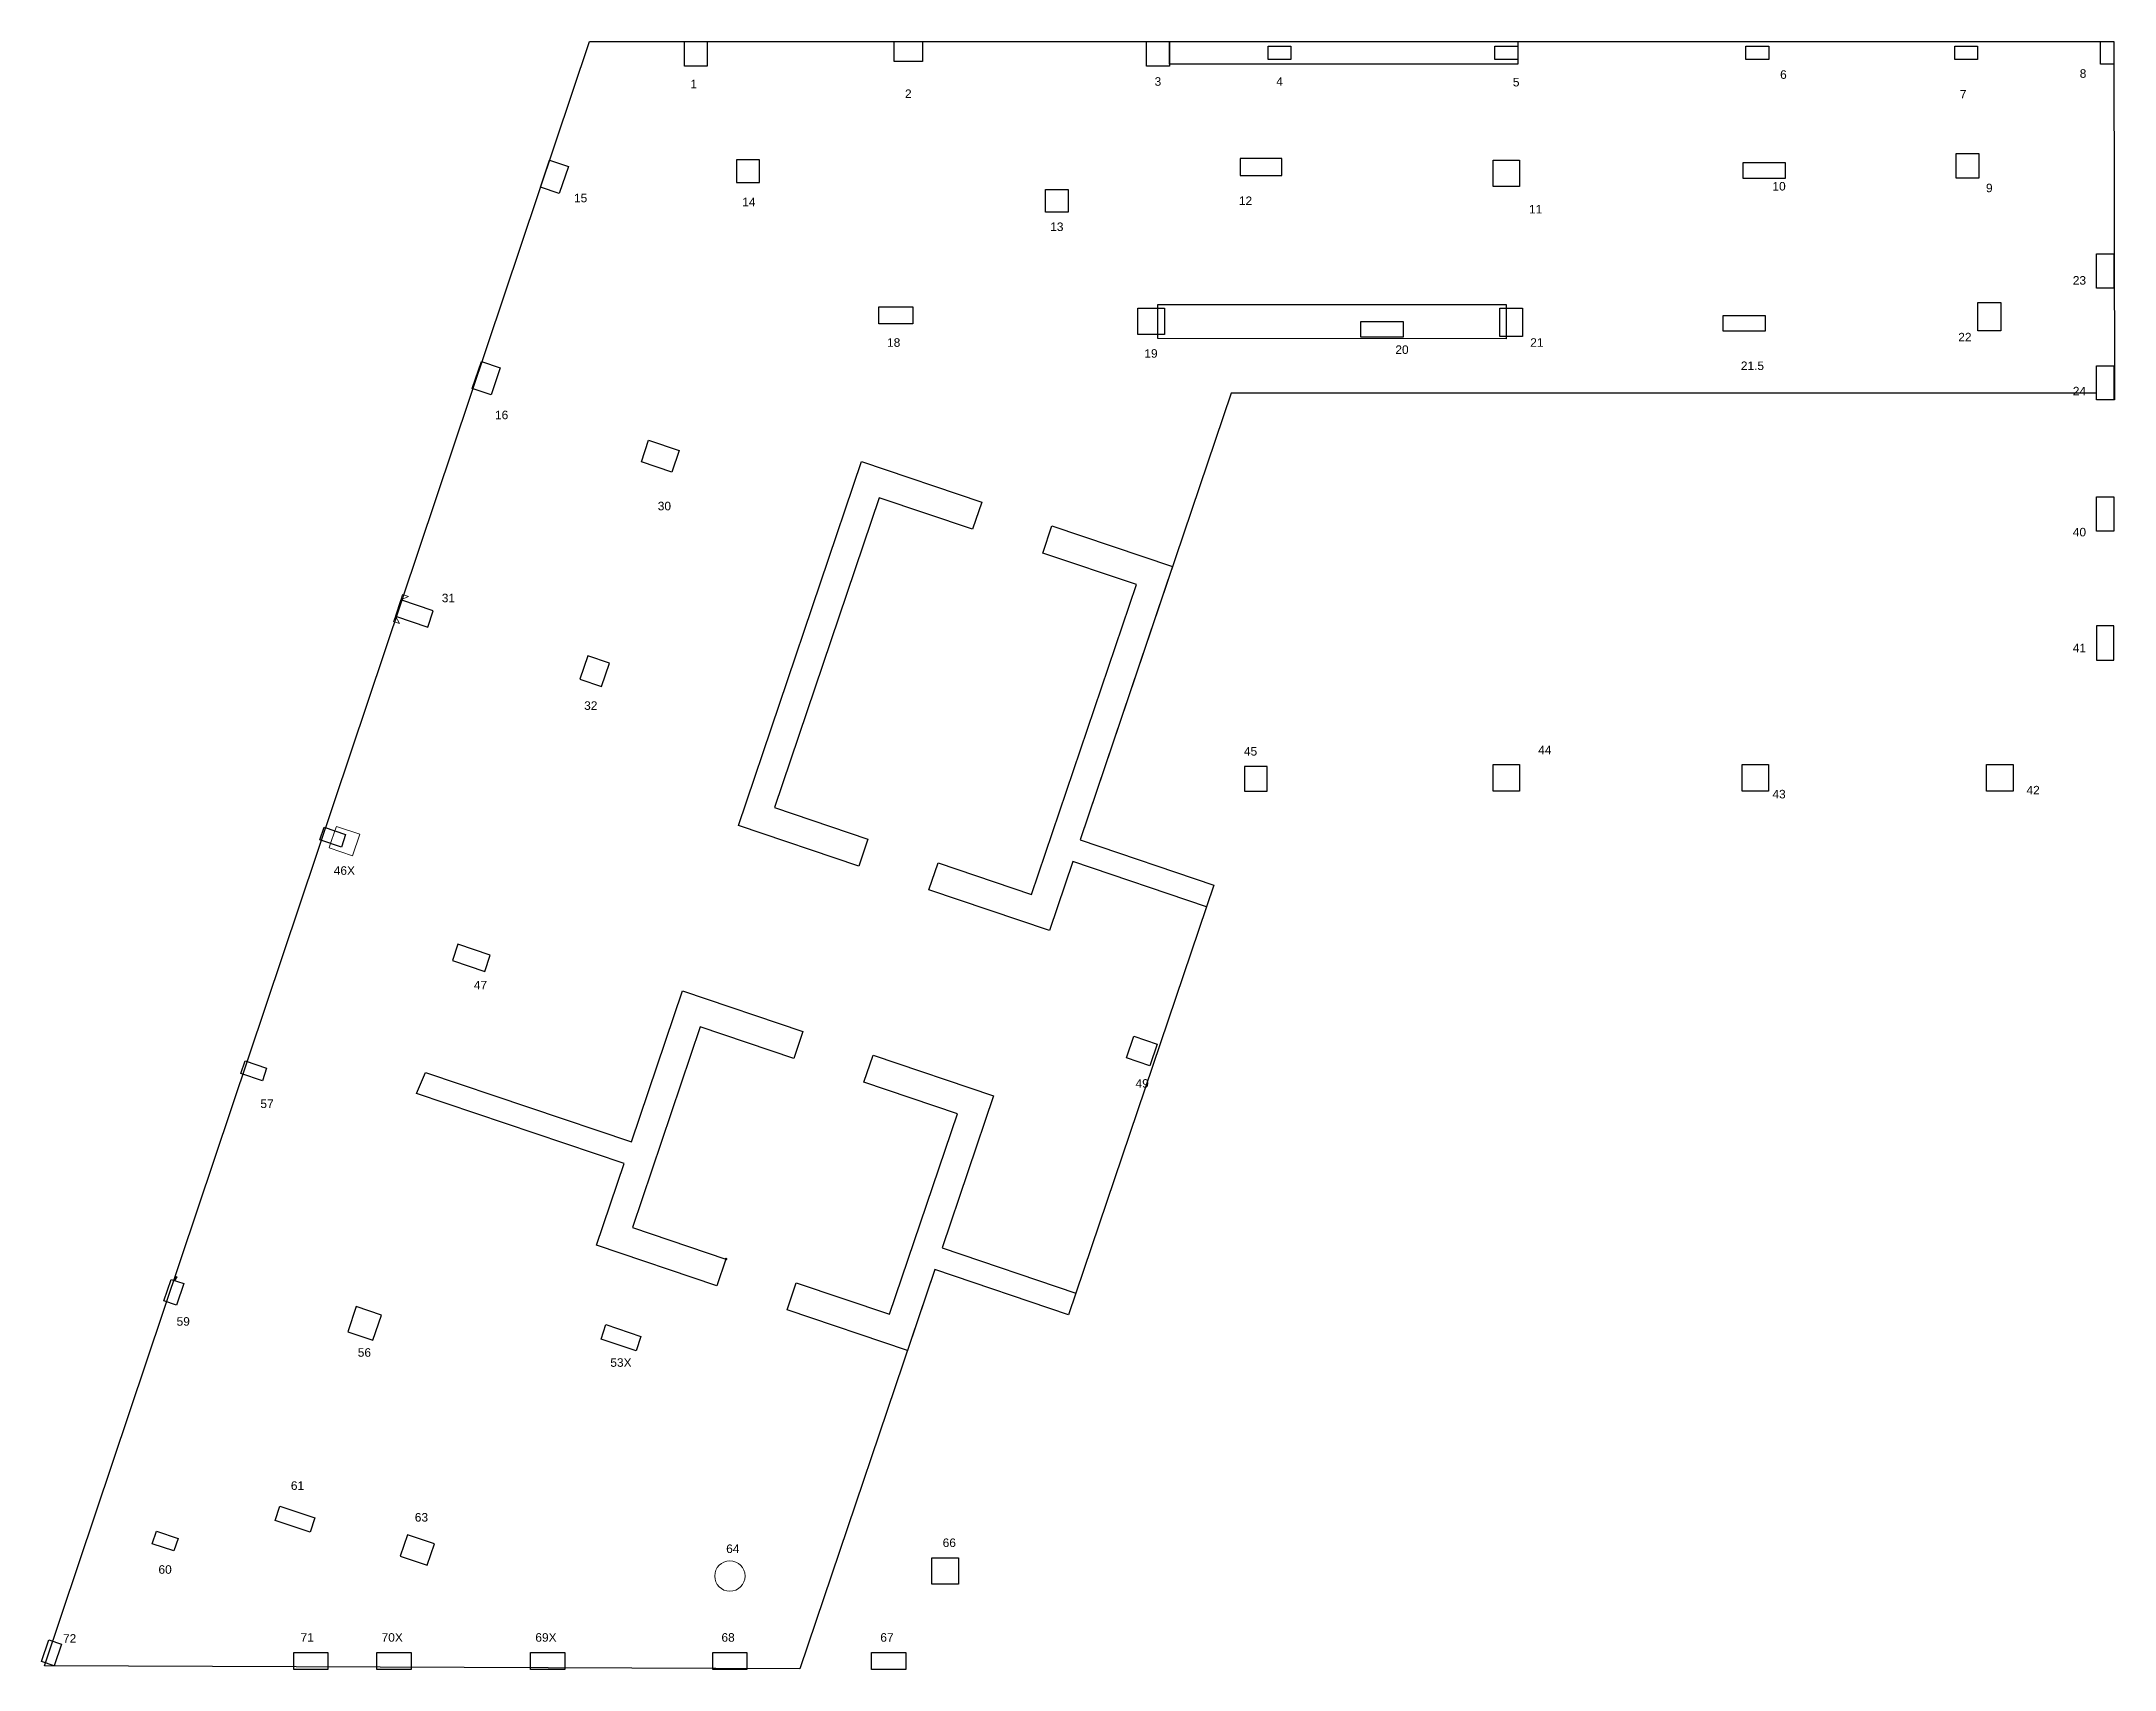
# Model space of a CAD drawing. Header units: inches. Extents: x 30 to 12637, y 0 to 49076.
# Drawn here: x 10451 to 12635, y 6000 to 7716 of the extents above; entities that cross this region are included whole.
import ezdxf

# ---------------------------------------------------------------- set-up
doc = ezdxf.new("R2010")
doc.units = ezdxf.units.IN
doc.header["$MEASUREMENT"] = 0
doc.header["$PDMODE"] = 35
for name, color, linetype in [('BEAM', 4, 'Continuous'), ('DATUM', 6, 'Continuous'), ('SLAB-RESIDENTIAL', 6, 'Continuous'), ('WALL', 1, 'Continuous')]:
    doc.layers.add(name, color=color, linetype=linetype)
doc.layers.add('COL-IDEN', color=171, linetype='Continuous', lineweight=30)
doc.layers.add('COLS', color=52, linetype='Continuous', lineweight=20)
doc.styles.add('Arial', font='arial.ttf', dxfattribs={"height": 9})

msp = doc.modelspace()

# ---------------------------------------------------------------- texts
at = {"layer": 'COL-IDEN', "lineweight": 9, "char_height": 9, "attachment_point": 1, "style": 'Arial'}
for s, insert, width in [('1', (11134.5, 7675.8), 8.484), ('3', (11623.6, 7678.5), 8.484), ('4', (11751.8, 7678.5), 8.484), ('5', (12001.1, 7677.8), 8.484), ('6', (12282.7, 7685.8), 8.484), ('8', (12598.4, 7686.9), 19.998), ('2', (11360.6, 7665.6), 8.484), ('7', (12472.1, 7665.1), 8.484), ('15', (11011.8, 7555.7), 16.968), ('14', (11189.1, 7551.5), 16.968), ('12', (11712.4, 7552.8), 16.968), ('11', (12018.1, 7543.9), 16.968), ('13', (11513.6, 7525.4), 16.968), ('23', (12591.1, 7468.9), 16.968), ('22', (12470.4, 7409.1), 16.968), ('18', (11341.7, 7403.4), 16.968), ('19', (11612.8, 7391.9), 16.968), ('20', (11877.3, 7395.9), 16.968), ('21', (12019.4, 7403.4), 16.968), ('21.5', (12241.3, 7378.9), 19.998), ('24', (12591.1, 7352.2), 16.968), ('16', (10928.6, 7327.1), 16.968), ('30', (11100.1, 7231.1), 16.968), ('40', (12591.1, 7203.6), 16.968), ('31', (10872.5, 7134.2), 16.968), ('41', (12591.1, 7081.5), 16.968), ('32', (11022.5, 7020.8), 16.968), ('45', (11717.7, 6972.6), 16.968), ('44', (12027.8, 6974), 16.968), ('42', (12542.3, 6931.7), 16.968), ('46X', (10758.7, 6847), 26.967), ('47', (10906.3, 6726.2), 16.968), ('49', (11603.5, 6622.6), 16.968), ('57', (10681.4, 6601.2), 16.968), ('59', (10593.1, 6371.8), 16.968), ('56', (10784, 6339.1), 16.968), ('53X', (11050.1, 6328.5), 26.967), ('61', (10713.5, 6198.8), 16.968), ('63', (10844.1, 6165.4), 16.968), ('66', (11400.3, 6138.6), 16.968), ('64', (11172.2, 6132.3), 19.998), ('60', (10574, 6110.4), 16.968), ('72', (10473.4, 6037.7), 16.968), ('71', (10723.7, 6038.8), 16.968), ('70X', (10809.1, 6038.8), 26.967), ('69X', (10971.1, 6038.8), 26.967), ('68', (11167.2, 6038.8), 16.968), ('67', (11334.6, 6038.8), 16.968)]:
    msp.add_mtext(s, dxfattribs=dict(at, insert=insert, width=width))

# ---------------------------------------------------------------- linework, layer by layer
at = {"layer": 'BEAM'}
for points in [[(11639.2, 7692.2), (11639.2, 7716.2), (12006.2, 7716.2), (12006.2, 7692.2)], [(11627.1, 7403.1), (11627.1, 7438.9), (11994.2, 7438.9), (11994.2, 7402.9)]]:
    msp.add_lwpolyline(points, close=True, dxfattribs=at)
at = {"layer": 'COLS', "lineweight": 30}
for points in [[(11128.2, 7690.2), (11128.2, 7716.2), (11152.2, 7716.2), (11152.2, 7690.2)], [(11349.2, 7695.2), (11349.2, 7716.2), (11379.2, 7716.2), (11379.2, 7695.2)], [(11615.2, 7690.2), (11615.2, 7716.2), (11639.2, 7716.2), (11639.2, 7690.2)], [(11743.2, 7697.2), (11743.2, 7711.2), (11767.2, 7711.2), (11767.2, 7697.2)], [(11982.2, 7697.2), (11982.2, 7711.2), (12006.2, 7711.2), (12006.2, 7697.2)], [(12246.7, 7697.2), (12246.7, 7711.2), (12270.7, 7711.2), (12270.7, 7697.2)], [(12466.7, 7697.2), (12466.7, 7711.2), (12490.7, 7711.2), (12490.7, 7697.2)], [(12620.2, 7692.2), (12620.2, 7716.2), (12634.2, 7716.2), (12634.2, 7692.2)], [(10996.3, 7555.9), (10976.4, 7562.6), (10986, 7591.1), (11005.9, 7584.3)], [(11207.2, 7567.6), (11207.2, 7591.6), (11183.2, 7591.6), (11183.2, 7567.6)], [(11207.2, 7567.6), (11207.2, 7591.6), (11183.2, 7591.6), (11183.2, 7567.6)], [(11757.8, 7575), (11757.8, 7593), (11713.8, 7593), (11713.8, 7575)], [(11980.2, 7563.2), (11980.2, 7591.2), (12008.2, 7591.2), (12008.2, 7563.2)], [(11508.7, 7536.3), (11508.7, 7560.3), (11532.7, 7560.3), (11532.7, 7536.3)], [(12616.2, 7456.2), (12616.2, 7492.2), (12634.2, 7492.2), (12634.2, 7456.2)], [(11332.9, 7418.6), (11332.9, 7436.6), (11368.9, 7436.6), (11368.9, 7418.6)], [(11605.9, 7407.2), (11605.9, 7435.2), (11633.9, 7435.2), (11633.9, 7407.2)], [(11987.2, 7405.1), (11987.2, 7435.1), (12011.2, 7435.1), (12011.2, 7405.1)], [(12267.2, 7411.1), (12267.2, 7427.1), (12222.2, 7427.1), (12222.2, 7411.1)], [(12491.2, 7411.2), (12491.2, 7441.2), (12515.2, 7441.2), (12515.2, 7411.2)], [(11840.7, 7420.8), (11840.7, 7404.8), (11885.7, 7404.8), (11885.7, 7420.8)], [(10924.6, 7343.7), (10904.7, 7350.4), (10914.3, 7378.9), (10934.2, 7372.1)], [(12616.2, 7338.4), (12616.2, 7374.4), (12634.2, 7374.4), (12634.2, 7338.4)], [(11115, 7262.3), (11082.8, 7273.2), (11090.5, 7295.9), (11122.7, 7285)], [(12616.2, 7200.2), (12616.2, 7236.2), (12634.2, 7236.2), (12634.2, 7200.2)], [(10863.5, 7116.2), (10829.4, 7127.7), (10823.6, 7110.6), (10857.7, 7099.1)], [(12616.2, 7064.2), (12634.2, 7064.2), (12634.2, 7100.2), (12616.2, 7100.2)], [(11040.8, 7036.3), (11049.1, 7061), (11026.3, 7068.6), (11018, 7044)], [(11718.3, 6926.2), (11742.3, 6926.2), (11742.3, 6952.2), (11718.3, 6952.2)], [(11980.2, 6926.2), (11980.2, 6954.2), (12008.2, 6954.2), (12008.2, 6926.2)], [(12500.2, 6926.2), (12500.2, 6954.2), (12528.2, 6954.2), (12528.2, 6926.2)], [(10766.8, 6867.2), (10744, 6874.8), (10748.5, 6888.1), (10771.2, 6880.4)], [(10923.6, 6753.3), (10889.5, 6764.8), (10883.7, 6747.7), (10917.8, 6736.2)], [(11618.7, 6636.7), (11594.1, 6645.1), (11601.8, 6667.8), (11626.4, 6659.5)], [(10683.5, 6620.9), (10660.8, 6628.5), (10665.2, 6641.8), (10688, 6634.1)], [(10592.9, 6384.4), (10579.6, 6388.9), (10587.3, 6411.6), (10600.6, 6407.2)], [(10800, 6347.5), (10808.9, 6374), (10782.4, 6383), (10773.4, 6356.5)], [(11077.2, 6336.3), (11040.3, 6348.8), (11045.4, 6364), (11082.4, 6351.5)], [(10733.8, 6145.1), (10696.9, 6157.6), (10702, 6172.7), (10738.9, 6160.2)], [(10590.3, 6125.4), (10567.5, 6133), (10572, 6146.3), (10594.8, 6138.6)], [(10857, 6110.3), (10864.7, 6133), (10836.3, 6142.6), (10828.6, 6119.9)], [(11388.9, 6090.3), (11388.9, 6118.3), (11416.9, 6118.3), (11416.9, 6090.3)], [(10464, 6004.4), (10450.7, 6008.9), (10458.4, 6031.7), (10471.7, 6027.2)], [(10716.5, 6000.5), (10716.5, 6018.5), (10752.5, 6018.5), (10752.5, 6000.5)], [(10804.1, 6000.5), (10804.1, 6018.5), (10840.1, 6018.5), (10840.1, 6000.5)], [(10966.1, 6000.5), (10966.1, 6018.5), (11002.1, 6018.5), (11002.1, 6000.5)], [(11158.1, 6000.5), (11158.1, 6018.5), (11194.1, 6018.5), (11194.1, 6000.5)], [(11325.4, 6000.5), (11325.4, 6018.5), (11361.4, 6018.5), (11361.4, 6000.5)]]:
    msp.add_lwpolyline(points, close=True, dxfattribs=at)
at = {"layer": 'COLS'}
for points in [[(10829.4, 7127.7), (10831.3, 7133.4), (10837.6, 7131.2)], [(10828, 7102.8), (10821.7, 7105), (10823.6, 7110.6)], [(11718.3, 6926.2), (11718.2, 6926.2), (11718.2, 6952.2), (11718.3, 6952.2)], [(10759.9, 6884.3), (10761.5, 6889), (10786.1, 6880.7), (10778.4, 6857.9), (10753.8, 6866.3), (10755.4, 6871)], [(10591.1, 6410.4), (10592.6, 6414.7), (10593.6, 6414.3)]]:
    msp.add_lwpolyline(points, close=True, dxfattribs=at)
msp.add_circle((11176.1, 6099), 16, dxfattribs=at)
at = {"layer": 'DATUM'}
msp.add_point((11172, 6433.1), dxfattribs=at)
at = {"layer": 'SLAB-RESIDENTIAL'}
msp.add_lwpolyline([(10454, 6004.5), (11028.3, 7716.2), (12634.2, 7716.2), (12635.1, 7338.4), (12616.2, 7338.4), (12616.2, 7345.6), (11704.3, 7345.6), (11545.1, 6874.7), (11686, 6827.1), (11532.9, 6374.4), (11392, 6422), (11249.7, 6001.2)], close=True, dxfattribs=at)
at = {"layer": 'WALL'}
for points in [[(11314.7, 7273.7), (11441.6, 7230.8), (11431.9, 7202.1), (11333.4, 7235.4), (11223, 6908.8), (11321.5, 6875.5), (11311.9, 6847.1), (11185, 6890)], [(11515.5, 7205.8), (11642.5, 7162.9), (11545.1, 6874.7), (11686, 6827.1), (11678.3, 6804.3), (11537.4, 6852), (11512.8, 6779.2), (11385.8, 6822.1), (11395.4, 6850.5), (11494, 6817.2), (11604.4, 7143.8), (11505.8, 7177.1)], [(11253, 6672.8), (11243.6, 6644.3), (11144.9, 6677.7), (11073.5, 6466.4), (11172, 6433.1), (11162.4, 6404.7), (11035.4, 6447.6), (11064.6, 6533.8), (10845.9, 6607.6), (10855.3, 6629.8), (11072.3, 6556.5), (11126.1, 6715.7)], [(11326.9, 6647.8), (11453.8, 6604.9), (11399.7, 6444.8), (11540.6, 6397.1), (11532.9, 6374.4), (11392, 6422), (11363.2, 6336.8), (11236.3, 6379.7), (11245.9, 6408.1), (11344.4, 6374.8), (11415.8, 6586.1), (11317.3, 6619.4)]]:
    msp.add_lwpolyline(points, close=True, dxfattribs=at)

msp.set_redraw_order([(e.dxf.handle, doc.entitydb.next_handle()) for e in msp.query("TEXT MTEXT ATTDEF DIMENSION ARC_DIMENSION")])  # texts and dimensions are drawn at this point

# ---------------------------------------------------------------- next in the draw order: texts
at = {"layer": 'COL-IDEN', "lineweight": 9, "char_height": 9, "width": 16.968, "attachment_point": 1, "style": 'Arial', "bg_fill": 3, "box_fill_scale": 1.25, "bg_fill_color": 9, "bg_fill_true_color": 13158600, "bg_fill_transparency": 0}
for s, insert in [('10', (12274.6, 7568.1)), ('9', (12499.6, 7566.3)), ('43', (12274.6, 6927.5))]:
    msp.add_mtext(s, dxfattribs=dict(at, insert=insert))

# ---------------------------------------------------------------- next in the draw order: linework, layer by layer
at = {"layer": 'COLS', "lineweight": 30}
for points in [[(12288.5, 7572.2), (12288.5, 7588.2), (12243.5, 7588.2), (12243.5, 7572.2)], [(12468.2, 7572.2), (12468.2, 7598.2), (12492.2, 7598.2), (12492.2, 7572.2)], [(12242.6, 6926.2), (12242.6, 6954.2), (12270.6, 6954.2), (12270.6, 6926.2)]]:
    msp.add_lwpolyline(points, close=True, dxfattribs=at)

doc.saveas('drawing.dxf')
